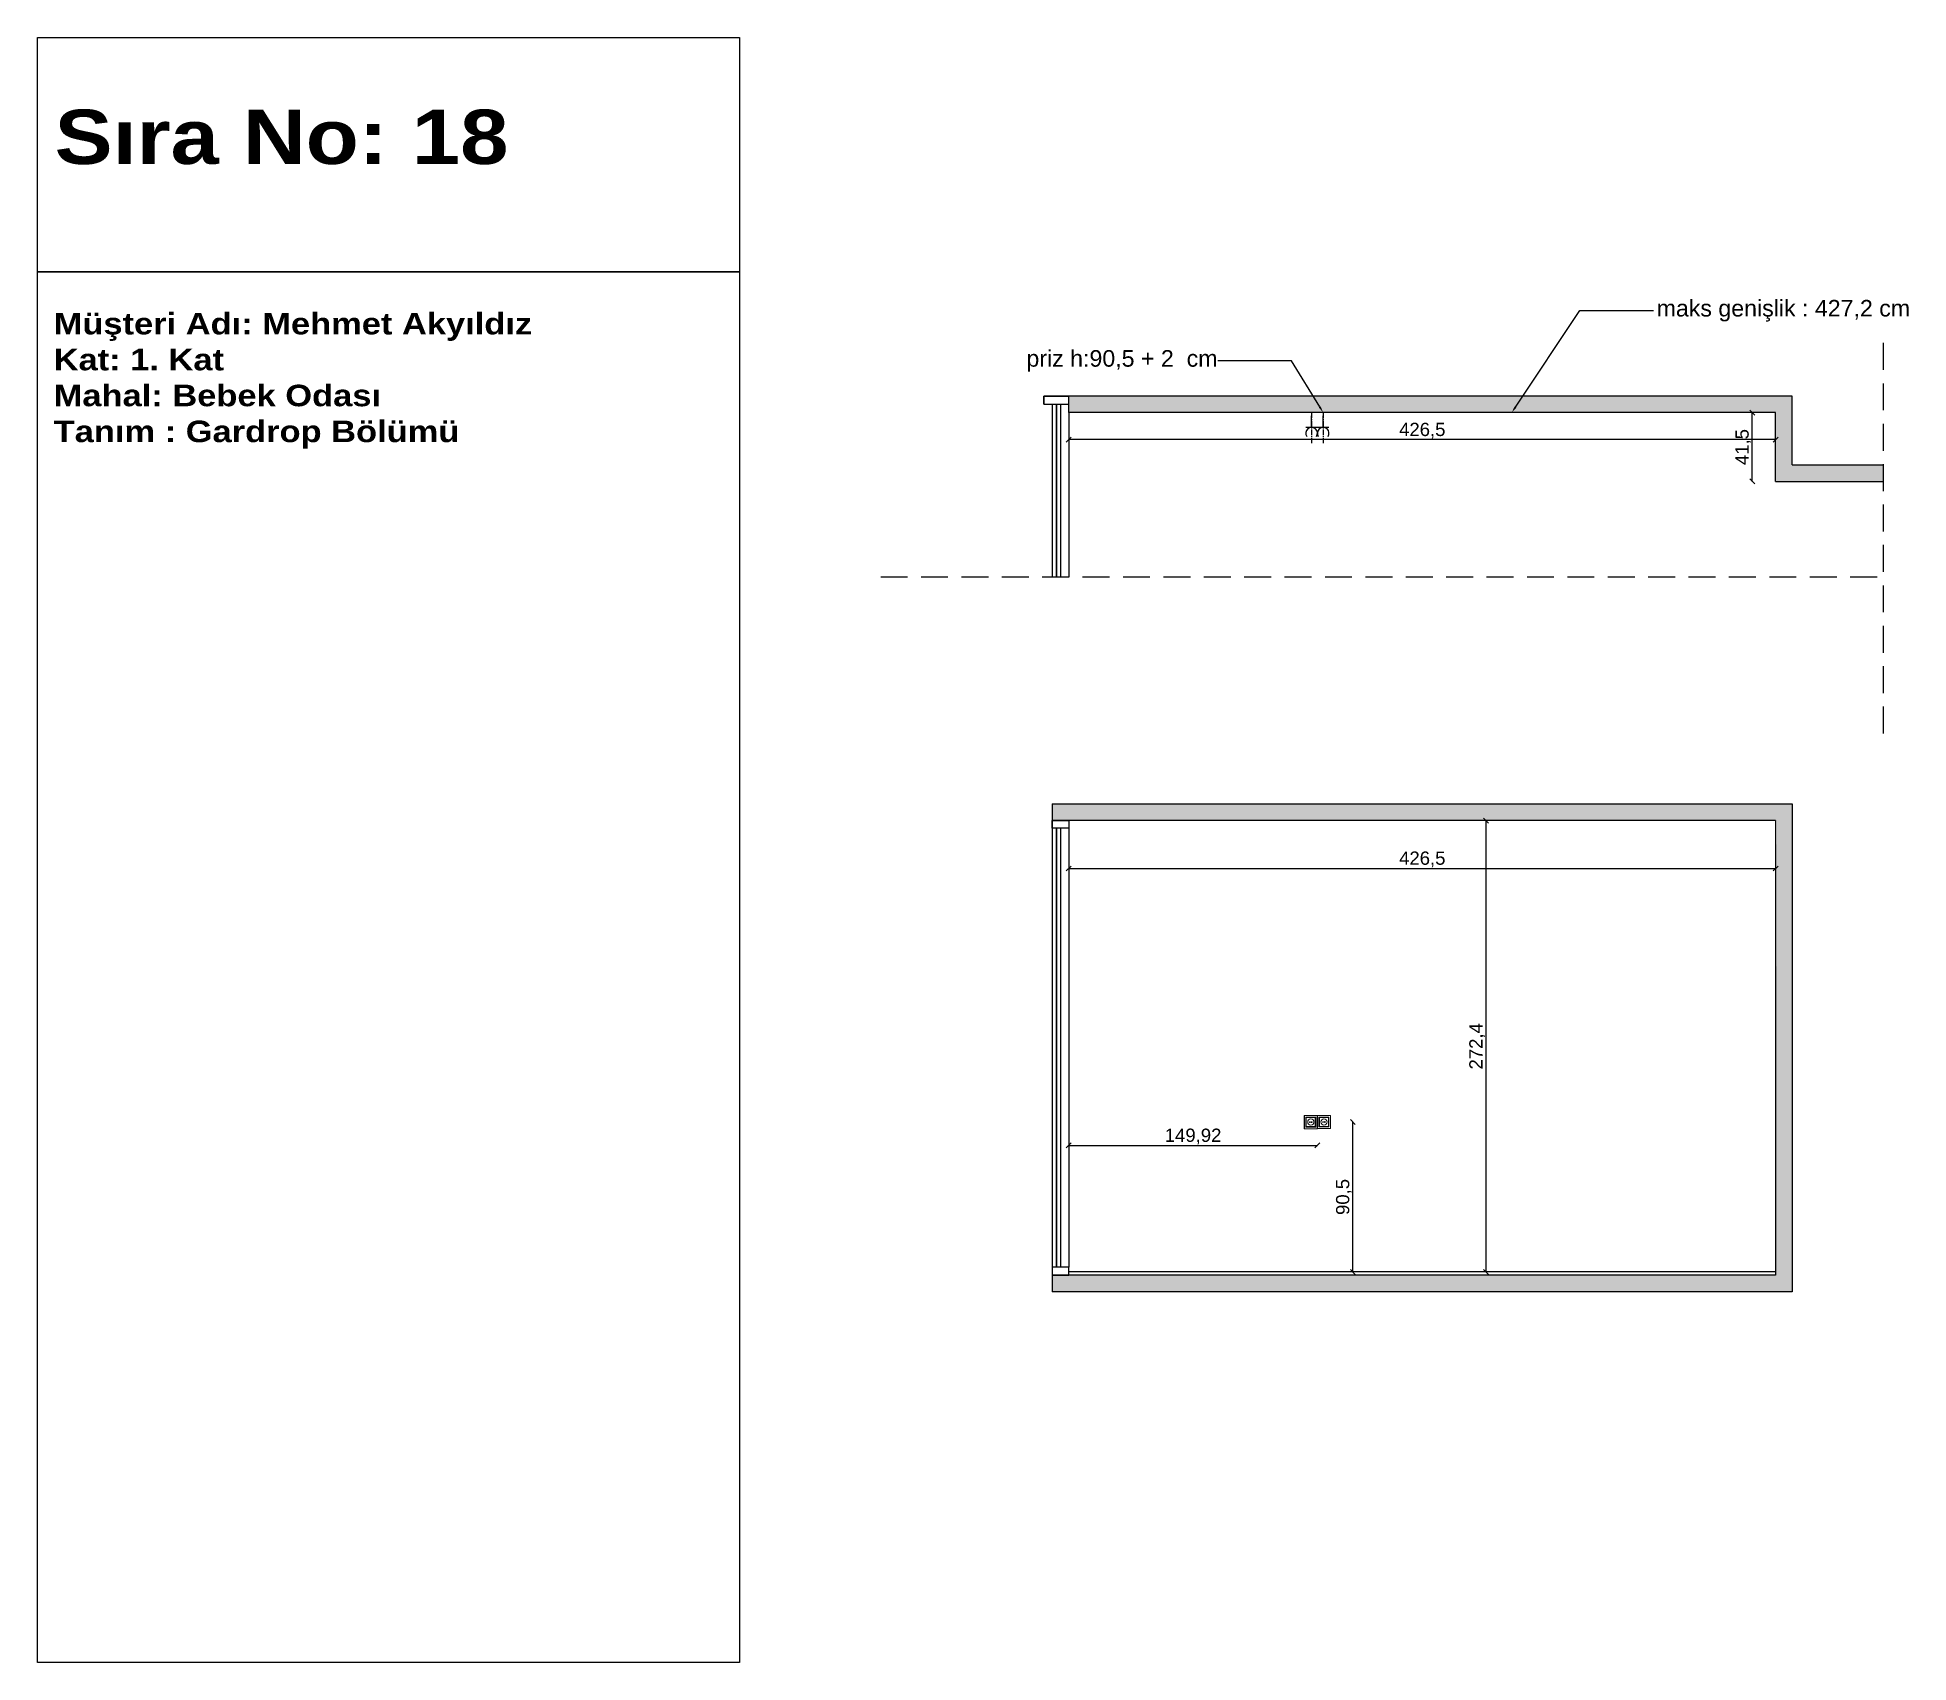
# Model space of a CAD drawing. Header units: millimetres. Extents: x -1860 to 15304, y 307 to 22353.
# Drawn here: x 3092 to 4221, y 8153 to 9133 of the extents above; entities that cross this region are included whole.
import ezdxf
from ezdxf import colors
from ezdxf.entities.mleader import LeaderData, LeaderLine
from ezdxf.math import Vec2, Vec3

# ---------------------------------------------------------------- set-up
doc = ezdxf.new("R2010")
doc.units = ezdxf.units.MM
doc.set_wipeout_variables(frame=1)
doc.linetypes.add('( Hidden )', pattern=[0.375, 0.25, -0.125])
doc.linetypes.add('CENTER', pattern=[50.8, 31.75, -6.35, 6.35, -6.35])
for name, color, linetype in [('0_Toner_Axis', 8, 'CENTER'), ('5_Toner_Electrical', 133, 'Continuous'), ('frame', 43, 'Continuous'), ('glass', 1, 'Continuous'), ('symbol', 8, 'Continuous')]:
    doc.layers.add(name, color=color, linetype=linetype)
doc.layers.add('5_ID-Electrical _Priz', color=3, linetype='Continuous', lineweight=0)
doc.layers.add('çerçeve', color=40, linetype='Continuous', lineweight=40)
doc.styles.get("Standard").update_dxf_attribs({"font": 'arial.ttf'})
doc.dimstyles.new('ISO-25', dxfattribs={"dimtxt": 8, "dimasz": 3, "dimexe": 1.25, "dimexo": 0.625, "dimtad": 1, "dimtxsty": 'Standard', "dimblk": 'OBLIQUE', "dimcen": 2.5, "dimse1": 1, "dimse2": 1, "dimadec": 0, "dimazin": 0, "dimtfac": 1, "dimtmove": 0, "dimatfit": 3, "dimldrblk": 'OBLIQUE', "dimfxl": 1, "dimarcsym": 0})

msp = doc.modelspace()

# ---------------------------------------------------------------- texts
at = {"layer": 'çerçeve', "color": 0, "lineweight": 25, "transparency": 33554687, "insert": (3376.41157, 9089.59558), "char_height": 32.7868852, "attachment_point": 3}
msp.add_mtext('{\\fArial Black|b1|i0|c162|p34;Sıra No: 18}', dxfattribs=at)
at = {"layer": 'çerçeve', "color": 0, "lineweight": 25, "transparency": 33554687, "insert": (3390.12929, 8966.97017), "char_height": 13, "width": 288.1522418, "attachment_point": 3}
msp.add_mtext('\\pxql;{\\fArial Black|b1|i0|c162|p34;Müşteri Adı: Mehmet Akyıldız\\PKat: 1. Kat \\PMahal: Bebek Odası \\PTanım : Gardrop Bölümü }', dxfattribs=at)

# ---------------------------------------------------------------- blocks, each defined once
blk = doc.blocks.new('_Oblique')
at = {"color": 0, "linetype": 'ByBlock', "lineweight": -2}
blk.add_line((-0.5, -0.5), (0.5, 0.5), dxfattribs=at)
blk = doc.blocks.new('*D196')
at = {"color": 0, "lineweight": -2, "transparency": 16777216}
blk.add_line((4141, 8890.5), (3714.5, 8890.5), dxfattribs=at)
at = {"layer": 'Defpoints', "color": 0, "transparency": 16777216}
for p in [(3714.5, 8906.8), (4141, 8906.8), (3714.5, 8890.5)]:
    blk.add_point(p, dxfattribs=at)
at = {"color": 0, "lineweight": -2, "transparency": 16777216, "xscale": 3, "yscale": 3, "zscale": 3, "rotation": 180}
blk.add_blockref('_Oblique', (3714.5, 8890.5), dxfattribs=at)
at = {"color": 0, "lineweight": -2, "transparency": 16777216, "xscale": 3, "yscale": 3, "zscale": 3}
blk.add_blockref('_Oblique', (4141, 8890.5), dxfattribs=at)
at = {"color": 0, "transparency": 16777216, "insert": (3927.8, 8895.9), "char_height": 8, "attachment_point": 5}
blk.add_mtext('426,5', dxfattribs=at)
blk = doc.blocks.new('*D197')
at = {"color": 0, "lineweight": -2, "transparency": 16777216}
blk.add_line((4126.9, 8865.3), (4126.9, 8906.8), dxfattribs=at)
at = {"layer": 'Defpoints', "color": 0, "transparency": 16777216}
for p in [(4126.9, 8906.8), (4141, 8906.8), (4141, 8865.3)]:
    blk.add_point(p, dxfattribs=at)
at = {"color": 0, "lineweight": -2, "transparency": 16777216, "xscale": 3, "yscale": 3, "zscale": 3}
for p, rotation in [((4126.9, 8906.8), 90), ((4126.9, 8865.3), 270)]:
    blk.add_blockref('_Oblique', p, dxfattribs=dict(at, rotation=rotation))
at = {"color": 0, "transparency": 16777216, "insert": (4121.5, 8886), "char_height": 8, "attachment_point": 5, "rotation": 90}
blk.add_mtext('41,5', dxfattribs=at)
blk = doc.blocks.new('priz')
blk.add_wipeout([(12844.2, 13291.9), (12852.2, 13291.9), (12852.2, 13299.9), (12844.2, 13299.9)]).dxf.layer = '5_ID-Electrical _Priz'
at = {"layer": '5_ID-Electrical _Priz'}
for points in [[(12844.2, 13299.9), (12852.2, 13299.9), (12852.2, 13291.9), (12844.2, 13291.9)], [(12852.1, 13299.8), (12852.1, 13291.9), (12844.3, 13291.9), (12844.3, 13299.8)], [(12851.2, 13298.9), (12845.2, 13298.9), (12845.2, 13292.9), (12851.2, 13292.9)], [(12850.9, 13298.6), (12845.5, 13298.6), (12845.5, 13293.2), (12850.9, 13293.2)]]:
    blk.add_lwpolyline(points, close=True, dxfattribs=at)
for centre, radius in [((12848.2, 13295.9), 1.88), ((12847.6, 13295.9), 0.23), ((12848.7, 13295.9), 0.23)]:
    blk.add_circle(centre, radius, dxfattribs=at)
blk = doc.blocks.new('A$C5399117F')
at = {"layer": '0_Toner_Axis', "ltscale": 0.1}
blk.add_lwpolyline([(3.5, 18.8), (3.5, 0)], dxfattribs=at)
at = {"layer": '5_Toner_Electrical'}
for p, q in [((3.5, 9.9), (3.5, 16.9)), ((7, 9.9), (0, 9.9))]:
    blk.add_line(p, q, dxfattribs=at)
blk.add_arc((3.5, 6.4), 3.53, 326.7114, 213.2886, dxfattribs=at)
blk = doc.blocks.new('*D202')
at = {"color": 0, "lineweight": -2, "transparency": 16777216}
blk.add_line((3885.9, 8388.2), (3885.9, 8478.7), dxfattribs=at)
at = {"layer": 'Defpoints', "color": 0, "transparency": 16777216}
for p in [(3872.5, 8478.7), (3885.9, 8478.7), (3863.4, 8388.2)]:
    blk.add_point(p, dxfattribs=at)
at = {"color": 0, "lineweight": -2, "transparency": 16777216, "xscale": 3, "yscale": 3, "zscale": 3}
for p, rotation in [((3885.9, 8478.7), 90), ((3885.9, 8388.2), 270)]:
    blk.add_blockref('_Oblique', p, dxfattribs=dict(at, rotation=rotation))
at = {"color": 0, "transparency": 16777216, "insert": (3880.5, 8433.5), "char_height": 8, "attachment_point": 5, "rotation": 90}
blk.add_mtext('90,5', dxfattribs=at)
blk = doc.blocks.new('*D203')
at = {"color": 0, "lineweight": -2, "transparency": 16777216}
blk.add_line((3714.5, 8464.6), (3864.5, 8464.6), dxfattribs=at)
at = {"layer": 'Defpoints', "color": 0, "transparency": 16777216}
for p in [(3714.5, 8488), (3864.5, 8478.7), (3864.5, 8464.6)]:
    blk.add_point(p, dxfattribs=at)
at = {"color": 0, "lineweight": -2, "transparency": 16777216, "xscale": 3, "yscale": 3, "zscale": 3, "rotation": 180}
blk.add_blockref('_Oblique', (3714.5, 8464.6), dxfattribs=at)
at = {"color": 0, "lineweight": -2, "transparency": 16777216, "xscale": 3, "yscale": 3, "zscale": 3}
blk.add_blockref('_Oblique', (3864.5, 8464.6), dxfattribs=at)
at = {"color": 0, "transparency": 16777216, "insert": (3789.5, 8470), "char_height": 8, "attachment_point": 5}
blk.add_mtext('149,92', dxfattribs=at)
blk = doc.blocks.new('*D233')
at = {"color": 0, "lineweight": -2, "transparency": 16777216}
blk.add_line((3966.3, 8388.2), (3966.3, 8660.6), dxfattribs=at)
at = {"layer": 'Defpoints', "color": 0, "transparency": 16777216}
for p in [(3966.3, 8660.6), (3968.7, 8660.6), (3968.7, 8388.2)]:
    blk.add_point(p, dxfattribs=at)
at = {"color": 0, "lineweight": -2, "transparency": 16777216, "xscale": 3, "yscale": 3, "zscale": 3}
for p, rotation in [((3966.3, 8660.6), 90), ((3966.3, 8388.2), 270)]:
    blk.add_blockref('_Oblique', p, dxfattribs=dict(at, rotation=rotation))
at = {"color": 0, "transparency": 16777216, "insert": (3960.9, 8524.4), "char_height": 8, "attachment_point": 5, "rotation": 90}
blk.add_mtext('272,4', dxfattribs=at)
blk = doc.blocks.new('*D234')
at = {"color": 0, "lineweight": -2, "transparency": 16777216}
blk.add_line((3714.5, 8631.7), (4141, 8631.7), dxfattribs=at)
at = {"layer": 'Defpoints', "color": 0, "transparency": 16777216}
for p in [(3714.5, 8660.6), (4141, 8660.6), (4141, 8631.7)]:
    blk.add_point(p, dxfattribs=at)
at = {"color": 0, "lineweight": -2, "transparency": 16777216, "xscale": 3, "yscale": 3, "zscale": 3, "rotation": 180}
blk.add_blockref('_Oblique', (3714.5, 8631.7), dxfattribs=at)
at = {"color": 0, "lineweight": -2, "transparency": 16777216, "xscale": 3, "yscale": 3, "zscale": 3}
blk.add_blockref('_Oblique', (4141, 8631.7), dxfattribs=at)
at = {"color": 0, "transparency": 16777216, "insert": (3927.8, 8637.2), "char_height": 8, "attachment_point": 5}
blk.add_mtext('426,5', dxfattribs=at)

# ---------------------------------------------------------------- dimensions: what is measured, and where the dimension line sits
for base, p1, p2, picture, middle in [((4126.94518, 8906.78559), (4141.02856, 8865.28559), (4141.02856, 8906.78559), '*D197', (4121.51254, 8886.03559)), ((3966.33925, 8660.61859), (3968.66368, 8388.21859), (3968.66368, 8660.61859), '*D233', (3960.90662, 8524.41859))]:
    dim = msp.add_linear_dim(base=base, p1=p1, p2=p2, angle=90, dimstyle='ISO-25')
    dim.commit()
    dim.dimension.update_dxf_attribs({"geometry": picture, "text_midpoint": middle})
for base, p1, p2, picture, middle in [((3714.52856, 8890.48167), (4141.02856, 8906.78559), (3714.52856, 8906.78559), '*D196', (3927.77856, 8895.91431)), ((4141.02856, 8631.72682), (3714.52856, 8660.61859), (4141.02856, 8660.61859), '*D234', (3927.77856, 8637.15946))]:
    dim = msp.add_linear_dim(base=base, p1=p1, p2=p2, dimstyle='ISO-25')
    dim.commit()
    dim.dimension.update_dxf_attribs({"geometry": picture, "text_midpoint": middle})

# ---------------------------------------------------------------- hatches: boundary and pattern name
at = {"true_color": 0x636466, "transparency": 33554687}
h = msp.add_hatch(dxfattribs=at)
h.set_pattern_fill('ANSI36', color=251, angle=270)
h.set_pattern_definition([(315, (-3502.7175, 9459.2314), (6.1739261, -1.683798), [7.9375, -1.5875, 0, -1.5875])])
h.paths.add_polyline_path([(4205.98065, 8875.28559), (4151.02856, 8875.28559), (4151.02856, 8916.78559), (3714.52856, 8916.78559), (3714.52856, 8911.78559), (3714.52856, 8906.78559), (4141.02856, 8906.78559), (4141.02856, 8865.28559), (4205.98065, 8865.28559)])
h = msp.add_hatch(dxfattribs=at)
h.set_pattern_fill('ANSI36', color=251, angle=270)
h.set_pattern_definition([(315, (-3502.7175, 9351.9497), (6.1739261, -1.683798), [7.9375, -1.5875, 0, -1.5875])])
h.paths.add_polyline_path([(4151.02856, 8670.61859), (3704.52856, 8670.61859), (3704.52856, 8670.11859), (3704.52856, 8660.61859), (4141.77766, 8660.61859), (4141.02856, 8386.21859), (3704.52856, 8386.21859), (3704.52856, 8376.21859), (4151.02856, 8376.21859)])

# ---------------------------------------------------------------- linework, layer by layer
at = {"linetype": '( Hidden )', "ltscale": 65}
for p, q in [((4205.98065, 8948.79323), (4205.98065, 8707.99586)), ((3600.99224, 8807.67471), (4205.98065, 8807.67471))]:
    msp.add_line(p, q, dxfattribs=at)
for p, q in [((4151.02856, 8916.78559), (3714.52856, 8916.78559)), ((3714.52856, 8906.78559), (3714.52856, 8916.78559)), ((4151.02856, 8875.28559), (4151.02856, 8916.78559)), ((4141.02856, 8906.78559), (3714.52856, 8906.78559)), ((4141.02856, 8865.28559), (4141.02856, 8906.78559)), ((4151.02856, 8875.28559), (4205.98065, 8875.28559)), ((4141.02856, 8865.28559), (4205.98065, 8865.28559)), ((3704.52856, 8670.61859), (4151.02856, 8670.61859)), ((3704.52856, 8670.61859), (3704.52856, 8660.61859)), ((4141.02856, 8660.61859), (3704.52856, 8660.61859)), ((4141.02856, 8660.61859), (3704.52856, 8660.61859)), ((4141.02856, 8660.61859), (4141.02856, 8386.21859)), ((4151.02856, 8670.61859), (4151.02856, 8376.21859)), ((3704.52856, 8386.21859), (3704.52856, 8376.21859)), ((4141.02856, 8386.21859), (3704.52856, 8386.21859)), ((4141.02856, 8388.21859), (3714.52856, 8388.21859)), ((4151.02856, 8376.21859), (3704.52856, 8376.21859))]:
    msp.add_line(p, q)
for points in [[(3092.17375, 9133.1838), (3515.83176, 9133.1838), (3515.83176, 8991.63849), (3092.17375, 8991.63849)], [(3092.17375, 8991.63849), (3515.83176, 8991.63849), (3515.83176, 8152.53426), (3092.17375, 8152.53426)]]:
    msp.add_lwpolyline(points, close=True)
at = {"layer": 'frame'}
for points in [[(3714.52856, 8916.78559), (3699.52854, 8916.78559), (3699.52854, 8911.78559), (3714.52856, 8911.78559)], [(3714.52856, 8656.11859), (3704.52856, 8656.11859), (3704.52856, 8660.61859), (3714.52856, 8660.61859)], [(3714.52856, 8391.21859), (3704.52856, 8391.21859), (3704.52856, 8386.21859), (3714.52856, 8386.21859)]]:
    msp.add_lwpolyline(points, close=True, dxfattribs=at)
at = {"layer": 'glass'}
for p, q in [((3704.52854, 8911.78559), (3704.52855, 8807.67471)), ((3707.02854, 8911.78559), (3707.02855, 8807.67471)), ((3709.52854, 8911.78559), (3709.52855, 8807.67471)), ((3714.52856, 8906.78559), (3714.52856, 8807.67471)), ((3704.52854, 8660.61859), (3704.52856, 8391.21859)), ((3714.52856, 8660.61859), (3714.52856, 8391.21859)), ((3707.02855, 8656.11859), (3707.02856, 8391.21859)), ((3709.52855, 8656.11859), (3709.52856, 8391.21859))]:
    msp.add_line(p, q, dxfattribs=at)
for points in [[(3699.52861, 8911.78559), (3699.52861, 8916.78559), (3714.52861, 8916.78559)], [(3706.9952, 8807.67471), (3706.99543, 8911.78559)], [(3707.02861, 8807.67471), (3707.02861, 8911.78559)], [(3706.99482, 8391.21859), (3706.99541, 8656.11859)], [(3707.02861, 8391.21859), (3707.02861, 8656.11859)]]:
    msp.add_lwpolyline(points, dxfattribs=at)
at = {"layer": 'symbol'}
msp.add_line((3699.52854, 8916.78559), (3699.52854, 8911.78559), dxfattribs=at)

# ---------------------------------------------------------------- block references
for p in [(3857.49871, 8887.93943), (3864.49871, 8887.93943)]:
    msp.add_blockref('A$C5399117F', p)

msp.set_redraw_order([(e.dxf.handle, doc.entitydb.next_handle()) for e in msp.query("TEXT MTEXT ATTDEF DIMENSION ARC_DIMENSION")])  # texts and dimensions are drawn at this point

# ---------------------------------------------------------------- leaders
at = {"color": 6}
ml = msp.add_multileader_mtext('Standard', dxfattribs=at)
ml.set_content('maks genişlik : 427,2 cm', color=6)
ml.set_leader_properties()
ml.build(insert=Vec2(0, 0))
ml.multileader.update_dxf_attribs({"dogleg_length": 44.44786})
ctx = ml.context
ctx.base_point, ctx.char_height, ctx.plane_origin = Vec3(4067.2191, 8968.31462), 10, Vec3(3981.78525, 8906.78559)
notes = []
notes.append((ctx, [(0, (1, 1, 0), (4022.77124, 8968.31462), (1, 0), 44.44786, [(0, [(3981.78525, 8906.78559)], 0, [])])]))
ctx.mtext.insert, ctx.mtext.flow_direction = Vec3(4069.2191, 8974.7846), 5
ml = msp.add_multileader_mtext('Standard', dxfattribs=at)
ml.set_content('priz h:90,5 + 2  cm', color=6)
ml.set_leader_properties()
ml.build(insert=Vec2(0, 0))
ml.multileader.update_dxf_attribs({"dogleg_length": 44.44786})
ctx = ml.context
ctx.base_point, ctx.char_height, ctx.plane_origin = Vec3(3686.94389, 8938.10791), 10, Vec3(3868.02693, 8906.78558)
notes.append((ctx, [(0, (1, 1, 0), (3848.87743, 8938.10791), (-1, 0), 44.44786, [(0, [(3868.02693, 8906.78558)], 0, [])])]))
ctx.mtext.insert, ctx.mtext.flow_direction = Vec3(3688.94389, 8944.49604), 5
for ctx, leaders in notes:
    for number, flags, end, landing, length, lines in leaders:
        leader = LeaderData()
        leader.index, (leader.has_last_leader_line, leader.has_dogleg_vector, leader.attachment_direction) = number, flags
        leader.last_leader_point, leader.dogleg_vector, leader.dogleg_length = Vec3(end), Vec3(landing), length
        for number, points, colour, breaks in lines:
            line = LeaderLine()
            line.index, line.vertices, line.color, line.breaks = number, Vec3.list(points), colors.encode_raw_color(colour), breaks
            leader.lines.append(line)
        ctx.leaders.append(leader)

# ---------------------------------------------------------------- next in the draw order: block references
at = {"layer": '5_ID-Electrical _Priz'}
msp.add_blockref('priz', (-8987.66554, -4817.23261), dxfattribs=at)

# ---------------------------------------------------------------- next in the draw order: block references
msp.add_blockref('priz', (-8979.74295, -4817.15419), dxfattribs=at)

# ---------------------------------------------------------------- next in the draw order: dimensions: what is measured, and where the dimension line sits
dim = msp.add_linear_dim(base=(3864.45014, 8464.58985), p1=(3714.52856, 8488.041), p2=(3864.45014, 8478.71859), dimstyle='ISO-25')
dim.commit()
dim.dimension.update_dxf_attribs({"geometry": '*D203', "text_midpoint": (3789.48935, 8470.02249)})
dim = msp.add_linear_dim(base=(3885.88664, 8478.71859), p1=(3863.39955, 8388.21859), p2=(3872.45114, 8478.71859), angle=90, dimstyle='ISO-25')
dim.commit()
dim.dimension.update_dxf_attribs({"geometry": '*D202', "text_midpoint": (3880.454, 8433.46859)})

doc.saveas('drawing.dxf')
